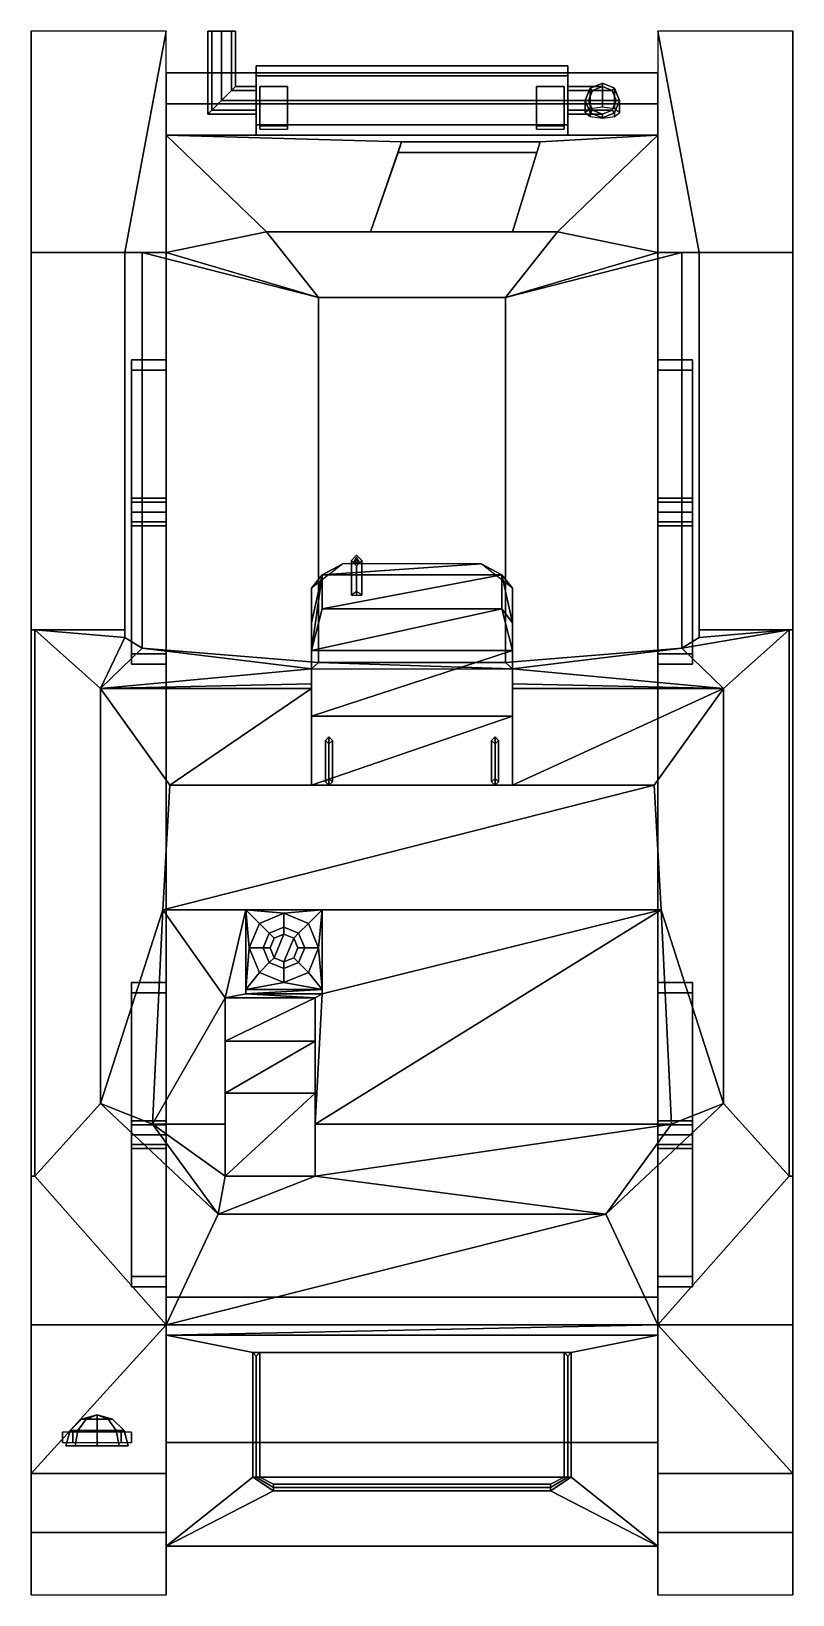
# Model space of a CAD drawing. Extents: x -1.1 to 1.1, y -2.21 to 2.31.
import ezdxf

# ---------------------------------------------------------------- set-up
doc = ezdxf.new("R2010")
doc.units = 0
doc.layers.get('0').update_dxf_attribs({"linetype": 'CONTINUOUS'})
doc.layers.add('FENDERS', color=6, linetype='CONTINUOUS')
doc.layers.add('SUSPENSION', color=5, linetype='CONTINUOUS')

msp = doc.modelspace()

# ---------------------------------------------------------------- linework, layer by layer
for points in [[(-0.59, 2.31, 1.09), (-0.5217, 2.31, 1.1183), (-0.51, 2.31, 1.09), (-0.5783, 2.31, 1.0617)], [(-0.5783, 2.31, 1.1183), (-0.55, 2.31, 1.13), (-0.5217, 2.31, 1.1183), (-0.59, 2.31, 1.09)], [(-0.59, 2.07, 1.09), (-0.5783, 2.0817, 1.1183), (-0.5783, 2.31, 1.1183), (-0.59, 2.31, 1.09)], [(-0.5783, 2.0817, 1.0617), (-0.59, 2.07, 1.09), (-0.59, 2.31, 1.09), (-0.5783, 2.31, 1.0617)], [(-0.5783, 2.31, 1.0617), (-0.51, 2.31, 1.09), (-0.5217, 2.31, 1.0617), (-0.55, 2.31, 1.05)], [(-0.5783, 2.0817, 1.1183), (-0.55, 2.11, 1.13), (-0.55, 2.31, 1.13), (-0.5783, 2.31, 1.1183)], [(-0.55, 2.11, 1.05), (-0.5783, 2.0817, 1.0617), (-0.5783, 2.31, 1.0617), (-0.55, 2.31, 1.05)], [(-0.5217, 2.1383, 1.0617), (-0.55, 2.11, 1.05), (-0.55, 2.31, 1.05), (-0.5217, 2.31, 1.0617)], [(-0.55, 2.11, 1.13), (-0.5217, 2.1383, 1.1183), (-0.5217, 2.31, 1.1183), (-0.55, 2.31, 1.13)], [(-0.51, 2.15, 1.09), (-0.5217, 2.1383, 1.0617), (-0.5217, 2.31, 1.0617), (-0.51, 2.31, 1.09)], [(-0.5217, 2.1383, 1.1183), (-0.51, 2.15, 1.09), (-0.51, 2.31, 1.09), (-0.5217, 2.31, 1.1183)], [(-0.71, 2.01, 1.05), (-0.71, 2.19, 0.42), (-0.71, -1.46, 1), (-0.71, 0.5689, 1.0497)], [(-0.71, 2.19, 0.42), (-0.71, 2.1, 0.33), (-0.71, -1.35, 0.33), (-0.71, -1.46, 1)], [(0.71, 2.01, 1.05), (0.71, 2.19, 0.42), (-0.71, 2.19, 0.42), (-0.71, 2.01, 1.05)], [(0.71, 2.19, 0.42), (0.71, 2.1, 0.33), (-0.71, 2.1, 0.33), (-0.71, 2.19, 0.42)], [(0.45, 2.21, 1.09), (0.45, 2.1807, 1.0193), (-0.45, 2.1807, 1.0193), (-0.45, 2.21, 1.09)], [(0.45, 2.1807, 1.1607), (0.45, 2.21, 1.09), (-0.45, 2.21, 1.09), (-0.45, 2.1807, 1.1607)], [(-0.45, 2.21, 1.09), (-0.45, 2.1807, 1.0193), (-0.45, 2.1383, 1.0617), (-0.45, 2.15, 1.09)], [(-0.45, 2.1807, 1.1607), (-0.45, 2.21, 1.09), (-0.45, 2.15, 1.09), (-0.45, 2.1383, 1.1183)], [(-0.45, 2.1807, 1.0193), (-0.45, 2.11, 0.99), (-0.45, 2.11, 1.05), (-0.45, 2.1383, 1.0617)], [(0.45, 2.1807, 1.0193), (0.45, 2.11, 0.99), (-0.45, 2.11, 0.99), (-0.45, 2.1807, 1.0193)], [(0.45, 2.11, 1.19), (0.45, 2.1807, 1.1607), (-0.45, 2.1807, 1.1607), (-0.45, 2.11, 1.19)], [(-0.45, 2.11, 1.19), (-0.45, 2.1807, 1.1607), (-0.45, 2.1383, 1.1183), (-0.45, 2.11, 1.13)], [(0.45, 2.1807, 1.0193), (0.45, 2.21, 1.09), (0.45, 2.15, 1.09), (0.45, 2.1383, 1.0617)], [(0.45, 2.21, 1.09), (0.45, 2.1807, 1.1607), (0.45, 2.1383, 1.1183), (0.45, 2.15, 1.09)], [(0.45, 2.11, 0.99), (0.45, 2.1807, 1.0193), (0.45, 2.1383, 1.0617), (0.45, 2.11, 1.05)], [(0.45, 2.1807, 1.1607), (0.45, 2.11, 1.19), (0.45, 2.11, 1.13), (0.45, 2.1383, 1.1183)], [(0.71, -1.46, 1), (0.71, 2.19, 0.42), (0.71, 2.01, 1.05), (0.71, 0.5689, 1.0497)], [(0.71, -1.35, 0.33), (0.71, 2.1, 0.33), (0.71, 2.19, 0.42), (0.71, -1.46, 1)], [(-0.5217, 2.1383, 1.1183), (-0.55, 2.11, 1.13), (-0.45, 2.11, 1.13), (-0.45, 2.1383, 1.1183)], [(-0.55, 2.11, 1.05), (-0.5217, 2.1383, 1.0617), (-0.45, 2.1383, 1.0617), (-0.45, 2.11, 1.05)], [(-0.51, 2.15, 1.09), (-0.5217, 2.1383, 1.1183), (-0.45, 2.1383, 1.1183), (-0.45, 2.15, 1.09)], [(-0.5217, 2.1383, 1.0617), (-0.51, 2.15, 1.09), (-0.45, 2.15, 1.09), (-0.45, 2.1383, 1.0617)], [(-0.44, 2.15, 0.99), (-0.44, 2.0271, 0.99), (-0.36, 2.0271, 0.99), (-0.36, 2.15, 0.99)], [(-0.36, 2.15, 0.96), (-0.36, 2.0357, 0.96), (-0.44, 2.0357, 0.96), (-0.44, 2.15, 0.96)], [(-0.44, 2.15, 0.96), (-0.44, 2.0357, 0.96), (-0.44, 2.0271, 0.99), (-0.44, 2.15, 0.99)], [(-0.36, 2.15, 0.99), (-0.36, 2.15, 0.96), (-0.44, 2.15, 0.96), (-0.44, 2.15, 0.99)], [(-0.36, 2.0271, 0.99), (-0.36, 2.0357, 0.96), (-0.36, 2.15, 0.96), (-0.36, 2.15, 0.99)], [(0.36, 2.15, 0.99), (0.36, 2.0271, 0.99), (0.44, 2.0271, 0.99), (0.44, 2.15, 0.99)], [(0.44, 2.15, 0.96), (0.44, 2.0357, 0.96), (0.36, 2.0357, 0.96), (0.36, 2.15, 0.96)], [(0.44, 2.15, 0.99), (0.44, 2.15, 0.96), (0.36, 2.15, 0.96), (0.36, 2.15, 0.99)], [(0.36, 2.15, 0.96), (0.36, 2.0357, 0.96), (0.36, 2.0271, 0.99), (0.36, 2.15, 0.99)], [(0.44, 2.0271, 0.99), (0.44, 2.0357, 0.96), (0.44, 2.15, 0.96), (0.44, 2.15, 0.99)], [(0.55, 2.15, 1.09), (0.5217, 2.1383, 1.0617), (0.45, 2.1383, 1.0617), (0.45, 2.15, 1.09)], [(0.5783, 2.1383, 1.1183), (0.55, 2.15, 1.09), (0.45, 2.15, 1.09), (0.45, 2.1383, 1.1183)], [(0.5217, 2.1383, 1.0617), (0.51, 2.11, 1.05), (0.45, 2.11, 1.05), (0.45, 2.1383, 1.0617)], [(0.59, 2.11, 1.13), (0.5783, 2.1383, 1.1183), (0.45, 2.1383, 1.1183), (0.45, 2.11, 1.13)], [(0.515, 2.1454, 0.8454), (0.5, 2.11, 0.86), (0.5, 2.11, 0.96), (0.515, 2.1454, 0.96)], [(0.515, 2.0856, 0.7856), (0.5, 2.0744, 0.8244), (0.5, 2.11, 0.86), (0.515, 2.1454, 0.8454)], [(0.5146, 2.1454, 0.96), (0.5003, 2.1103, 0.96), (0.51, 2.11, 0.96), (0.5217, 2.1383, 0.96)], [(0.51, 2.11, 1.05), (0.5217, 2.1383, 1.0617), (0.5217, 2.1383, 0.96), (0.51, 2.11, 0.96)], [(0.55, 2.0902, 0.7694), (0.515, 2.0856, 0.7856), (0.515, 2.1454, 0.8454), (0.55, 2.16, 0.8393)], [(0.55, 2.16, 0.96), (0.515, 2.1454, 0.96), (0.5217, 2.1383, 0.96), (0.55, 2.15, 0.96)], [(0.55, 2.16, 0.8393), (0.515, 2.1454, 0.8454), (0.515, 2.1454, 0.96), (0.55, 2.16, 0.96)], [(0.5217, 2.1383, 1.0617), (0.55, 2.15, 1.09), (0.55, 2.15, 0.96), (0.5217, 2.1383, 0.96)], [(0.585, 2.0856, 0.7856), (0.55, 2.0902, 0.7694), (0.55, 2.16, 0.8393), (0.585, 2.1454, 0.8454)], [(0.585, 2.1454, 0.8454), (0.55, 2.16, 0.8393), (0.55, 2.16, 0.96), (0.585, 2.1454, 0.96)], [(0.5854, 2.1454, 0.96), (0.5503, 2.1597, 0.96), (0.55, 2.15, 0.96), (0.5783, 2.1383, 0.96)], [(0.55, 2.15, 1.09), (0.5783, 2.1383, 1.1183), (0.5783, 2.1383, 0.96), (0.55, 2.15, 0.96)], [(0.6, 2.11, 0.96), (0.5854, 2.145, 0.96), (0.5783, 2.1383, 0.96), (0.59, 2.11, 0.96)], [(0.5783, 2.1383, 1.1183), (0.59, 2.11, 1.13), (0.59, 2.11, 0.96), (0.5783, 2.1383, 0.96)], [(0.6, 2.11, 0.86), (0.585, 2.1454, 0.8454), (0.585, 2.1454, 0.96), (0.6, 2.11, 0.96)], [(0.6, 2.0744, 0.8244), (0.585, 2.0856, 0.7856), (0.585, 2.1454, 0.8454), (0.6, 2.11, 0.86)], [(-0.71, -1.35, 0.33), (-0.71, 2.1, 0.33), (0.71, 2.1, 0.33), (0.71, -1.35, 0.33)], [(-0.59, 2.07, 1.09), (-0.5783, 2.0817, 1.0617), (-0.45, 2.0817, 1.0617), (-0.45, 2.07, 1.09)], [(-0.5783, 2.0817, 1.1183), (-0.59, 2.07, 1.09), (-0.45, 2.07, 1.09), (-0.45, 2.0817, 1.1183)], [(-0.5783, 2.0817, 1.0617), (-0.55, 2.11, 1.05), (-0.45, 2.11, 1.05), (-0.45, 2.0817, 1.0617)], [(-0.55, 2.11, 1.13), (-0.5783, 2.0817, 1.1183), (-0.45, 2.0817, 1.1183), (-0.45, 2.11, 1.13)], [(-0.45, 2.11, 0.99), (-0.45, 2.0393, 1.0193), (-0.45, 2.0817, 1.0617), (-0.45, 2.11, 1.05)], [(0.45, 2.11, 0.99), (0.45, 2.0393, 1.0193), (-0.45, 2.0393, 1.0193), (-0.45, 2.11, 0.99)], [(0.45, 2.0393, 1.1607), (0.45, 2.11, 1.19), (-0.45, 2.11, 1.19), (-0.45, 2.0393, 1.1607)], [(-0.45, 2.0393, 1.1607), (-0.45, 2.11, 1.19), (-0.45, 2.11, 1.13), (-0.45, 2.0817, 1.1183)], [(-0.45, 2.01, 1.09), (-0.45, 2.0393, 1.1607), (-0.45, 2.0817, 1.1183), (-0.45, 2.07, 1.09)], [(-0.45, 2.0393, 1.0193), (-0.45, 2.01, 1.09), (-0.45, 2.07, 1.09), (-0.45, 2.0817, 1.0617)], [(0.45, 2.0393, 1.0193), (0.45, 2.11, 0.99), (0.45, 2.11, 1.05), (0.45, 2.0817, 1.0617)], [(0.45, 2.11, 1.19), (0.45, 2.0393, 1.1607), (0.45, 2.0817, 1.1183), (0.45, 2.11, 1.13)], [(0.51, 2.11, 1.05), (0.5217, 2.0817, 1.0617), (0.45, 2.0817, 1.0617), (0.45, 2.11, 1.05)], [(0.5783, 2.0817, 1.1183), (0.59, 2.11, 1.13), (0.45, 2.11, 1.13), (0.45, 2.0817, 1.1183)], [(0.45, 2.0393, 1.1607), (0.45, 2.01, 1.09), (0.45, 2.07, 1.09), (0.45, 2.0817, 1.1183)], [(0.45, 2.01, 1.09), (0.45, 2.0393, 1.0193), (0.45, 2.0817, 1.0617), (0.45, 2.07, 1.09)], [(0.5217, 2.0817, 1.0617), (0.55, 2.07, 1.09), (0.45, 2.07, 1.09), (0.45, 2.0817, 1.0617)], [(0.55, 2.07, 1.09), (0.5783, 2.0817, 1.1183), (0.45, 2.0817, 1.1183), (0.45, 2.07, 1.09)], [(0.5, 2.11, 0.96), (0.5146, 2.075, 0.96), (0.5217, 2.0817, 0.96), (0.51, 2.11, 0.96)], [(0.5, 2.11, 0.86), (0.515, 2.0746, 0.8746), (0.515, 2.0746, 0.96), (0.5, 2.11, 0.96)], [(0.5, 2.0744, 0.8244), (0.515, 2.0633, 0.8633), (0.515, 2.0746, 0.8746), (0.5, 2.11, 0.86)], [(0.5217, 2.0817, 1.0617), (0.51, 2.11, 1.05), (0.51, 2.11, 0.96), (0.5217, 2.0817, 0.96)], [(0.5146, 2.0746, 0.96), (0.5497, 2.0603, 0.96), (0.55, 2.07, 0.96), (0.5217, 2.0817, 0.96)], [(0.55, 2.07, 1.09), (0.5217, 2.0817, 1.0617), (0.5217, 2.0817, 0.96), (0.55, 2.07, 0.96)], [(0.5783, 2.0817, 1.1183), (0.55, 2.07, 1.09), (0.55, 2.07, 0.96), (0.5783, 2.0817, 0.96)], [(0.55, 2.06, 0.96), (0.585, 2.0746, 0.96), (0.5783, 2.0817, 0.96), (0.55, 2.07, 0.96)], [(0.59, 2.11, 1.13), (0.5783, 2.0817, 1.1183), (0.5783, 2.0817, 0.96), (0.59, 2.11, 0.96)], [(0.5854, 2.0746, 0.96), (0.5997, 2.1097, 0.96), (0.59, 2.11, 0.96), (0.5783, 2.0817, 0.96)], [(0.585, 2.0746, 0.8746), (0.6, 2.11, 0.86), (0.6, 2.11, 0.96), (0.585, 2.0746, 0.96)], [(0.585, 2.0633, 0.8633), (0.6, 2.0744, 0.8244), (0.6, 2.11, 0.86), (0.585, 2.0746, 0.8746)], [(0.45, 2.0393, 1.0193), (0.45, 2.01, 1.09), (-0.45, 2.01, 1.09), (-0.45, 2.0393, 1.0193)], [(0.45, 2.01, 1.09), (0.45, 2.0393, 1.1607), (-0.45, 2.0393, 1.1607), (-0.45, 2.01, 1.09)], [(0.515, 2.0746, 0.8746), (0.55, 2.06, 0.8807), (0.55, 2.06, 0.96), (0.515, 2.0746, 0.96)], [(0.515, 2.0633, 0.8633), (0.55, 2.0587, 0.8794), (0.55, 2.06, 0.8807), (0.515, 2.0746, 0.8746)], [(0.55, 2.06, 0.8807), (0.585, 2.0746, 0.8746), (0.585, 2.0746, 0.96), (0.55, 2.06, 0.96)], [(0.55, 2.0587, 0.8794), (0.585, 2.0633, 0.8633), (0.585, 2.0746, 0.8746), (0.55, 2.06, 0.8807)], [(-0.12, 1.73, 1.24), (-0.03, 1.99, 1.0636), (-0.71, 2.01, 1.05), (-0.42, 1.73, 1.24)], [(0.37, 1.99, 1.0636), (0.71, 2.01, 1.05), (-0.71, 2.01, 1.05), (-0.03, 1.99, 1.0636)], [(-0.71, 2.01, 1.05), (-0.71, 2.01, 1.05), (-0.71, 1.67, 1.2), (-0.42, 1.73, 1.24)], [(-0.71, 2.01, 1.05), (-0.71, 2.01, 1.05), (-0.71, 1.67, 1.05), (-0.71, 1.67, 1.2)], [(-0.12, 1.73, 1.24), (-0.0404, 1.96, 1.22), (-0.03, 1.99, 1.1), (-0.03, 1.99, 1.0636)], [(0.3608, 1.96, 1.22), (0.37, 1.99, 1.1), (-0.03, 1.99, 1.1), (-0.0404, 1.96, 1.22)], [(0.37, 1.99, 1.1), (0.37, 1.99, 1.0636), (-0.03, 1.99, 1.0636), (-0.03, 1.99, 1.1)], [(0.42, 1.73, 1.24), (0.71, 2.01, 1.05), (0.37, 1.99, 1.0636), (0.29, 1.73, 1.24)], [(0.37, 1.99, 1.0636), (0.37, 1.99, 1.1), (0.3608, 1.96, 1.22), (0.29, 1.73, 1.24)], [(0.71, 1.67, 1.2), (0.71, 2.01, 1.05), (0.71, 2.01, 1.05), (0.42, 1.73, 1.24)], [(0.71, 1.67, 1.05), (0.71, 2.01, 1.05), (0.71, 2.01, 1.05), (0.71, 1.67, 1.2)], [(0.29, 1.73, 1.24), (0.3608, 1.96, 1.22), (-0.0404, 1.96, 1.22), (-0.12, 1.73, 1.24)], [(-0.71, 1.67, 1.2), (-0.71, 1.67, 1.2), (-0.27, 1.54, 1.35), (-0.42, 1.73, 1.24)], [(0.27, 1.54, 1.35), (0.42, 1.73, 1.24), (-0.42, 1.73, 1.24), (-0.27, 1.54, 1.35)], [(0.71, 1.67, 1.2), (0.42, 1.73, 1.24), (0.42, 1.73, 1.24), (0.27, 1.54, 1.35)], [(-0.83, 1.67, 1.09), (-0.71, 1.67, 1.09), (-0.71, 1.67, 0.97), (-0.83, 1.67, 0.97)], [(-0.83, 0.5577, 1.09), (-0.83, 1.67, 1.09), (-0.83, 1.67, 0.97), (-0.83, 0.58, 1.01)], [(-0.78, 1.67, 1.2), (-0.71, 1.67, 1.2), (-0.71, 1.67, 1.05), (-0.83, 1.67, 1.09)], [(-0.78, 0.527, 1.2), (-0.78, 1.67, 1.2), (-0.83, 1.67, 1.09), (-0.83, 0.5577, 1.09)], [(-0.27, 1.54, 1.35), (-0.71, 1.67, 1.2), (-0.71, 1.67, 1.2), (-0.78, 1.67, 1.2)], [(-0.27, 0.4852, 1.35), (-0.27, 1.54, 1.35), (-0.78, 1.67, 1.2), (-0.78, 0.527, 1.2)], [(0.78, 1.67, 1.2), (0.71, 1.67, 1.2), (0.71, 1.67, 1.2), (0.27, 1.54, 1.35)], [(0.78, 0.527, 1.2), (0.78, 1.67, 1.2), (0.27, 1.54, 1.35), (0.27, 0.4852, 1.35)], [(0.83, 1.67, 0.97), (0.71, 1.67, 0.97), (0.71, 1.67, 1.09), (0.83, 1.67, 1.09)], [(0.83, 1.67, 1.09), (0.71, 1.67, 1.05), (0.71, 1.67, 1.2), (0.78, 1.67, 1.2)], [(0.83, 0.5577, 1.09), (0.83, 1.67, 1.09), (0.78, 1.67, 1.2), (0.78, 0.527, 1.2)], [(0.83, 0.58, 1.01), (0.83, 1.67, 0.97), (0.83, 1.67, 1.09), (0.83, 0.5577, 1.09)], [(0.27, 0.4852, 1.35), (0.27, 1.54, 1.35), (-0.27, 1.54, 1.35), (-0.27, 0.4852, 1.35)], [(-0.26, 0.739, 1.57), (-0.2, 0.77, 1.47), (-0.29, 0.7, 1.45), (-0.26, 0.739, 1.57)], [(0.2, 0.77, 1.47), (-0.2, 0.77, 1.47), (-0.26, 0.739, 1.57), (0.2, 0.77, 1.47)], [(0.2, 0.77, 1.47), (-0.26, 0.739, 1.57), (0.26, 0.739, 1.57), (0.2, 0.77, 1.47)], [(-0.175, 0.78, 1.9), (-0.16, 0.765, 1.9), (-0.145, 0.78, 1.9), (-0.16, 0.795, 1.9)], [(-0.16, 0.795, 1.69), (-0.175, 0.78, 1.69), (-0.175, 0.78, 1.9), (-0.16, 0.795, 1.9)], [(-0.175, 0.78, 1.73), (-0.16, 0.765, 1.715), (-0.16, 0.69, 1.715), (-0.175, 0.68, 1.73)], [(-0.16, 0.765, 1.745), (-0.175, 0.78, 1.73), (-0.175, 0.68, 1.73), (-0.16, 0.68, 1.745)], [(-0.175, 0.78, 1.69), (-0.16, 0.765, 1.69), (-0.16, 0.765, 1.9), (-0.175, 0.78, 1.9)], [(-0.16, 0.79, 1.9), (-0.1687, 0.775, 1.9), (-0.16, 0.78, 2.9)], [(-0.1687, 0.775, 1.9), (-0.1513, 0.775, 1.9), (-0.16, 0.78, 2.9)], [(-0.145, 0.78, 1.69), (-0.16, 0.795, 1.69), (-0.16, 0.795, 1.9), (-0.145, 0.78, 1.9)], [(-0.1513, 0.775, 1.9), (-0.16, 0.79, 1.9), (-0.16, 0.78, 2.9)], [(-0.145, 0.78, 1.73), (-0.16, 0.765, 1.745), (-0.16, 0.68, 1.745), (-0.145, 0.68, 1.73)], [(-0.16, 0.765, 1.715), (-0.145, 0.78, 1.73), (-0.145, 0.68, 1.73), (-0.16, 0.69, 1.715)], [(-0.16, 0.765, 1.69), (-0.145, 0.78, 1.69), (-0.145, 0.78, 1.9), (-0.16, 0.765, 1.9)], [(0.26, 0.739, 1.57), (0.29, 0.7, 1.45), (0.2, 0.77, 1.47), (0.26, 0.739, 1.57)], [(-0.26, 0.739, 1.57), (-0.29, 0.6, 1.6), (-0.29, 0.52, 1.89), (-0.26, 0.739, 1.57)], [(-0.29, 0.52, 1.89), (-0.26, 0.64, 1.89), (-0.26, 0.739, 1.57), (-0.29, 0.52, 1.89)], [(-0.26, 0.739, 1.57), (-0.29, 0.7, 1.45), (-0.29, 0.6, 1.6), (-0.26, 0.739, 1.57)], [(0.26, 0.739, 1.57), (-0.26, 0.64, 1.89), (0.26, 0.64, 1.89), (0.26, 0.739, 1.57)], [(0.26, 0.739, 1.57), (-0.26, 0.739, 1.57), (-0.26, 0.64, 1.89), (0.26, 0.739, 1.57)], [(0.26, 0.64, 1.89), (0.29, 0.6, 1.6), (0.26, 0.739, 1.57), (0.26, 0.64, 1.89)], [(0.29, 0.6, 1.6), (0.29, 0.7, 1.45), (0.26, 0.739, 1.57), (0.29, 0.6, 1.6)], [(-0.29, 0.4668, 1.4163), (-0.29, 0.4233, 1.5721), (-0.29, 0.7, 1.45), (-0.29, 0.4668, 1.4163)], [(-0.29, 0.7, 1.45), (-0.29, 0.4233, 1.5721), (-0.29, 0.6, 1.6), (-0.29, 0.7, 1.45)], [(0.29, 0.4233, 1.5721), (0.29, 0.4668, 1.4163), (0.29, 0.7, 1.45), (0.29, 0.4233, 1.5721)], [(0.29, 0.4233, 1.5721), (0.29, 0.7, 1.45), (0.29, 0.6, 1.6), (0.29, 0.4233, 1.5721)], [(-0.29, 0.52, 1.89), (0.26, 0.64, 1.89), (-0.26, 0.64, 1.89), (-0.29, 0.52, 1.89)], [(-0.29, 0.52, 1.89), (0.29, 0.52, 1.89), (0.26, 0.64, 1.89), (-0.29, 0.52, 1.89)], [(0.26, 0.64, 1.89), (0.29, 0.52, 1.89), (0.29, 0.6, 1.6), (0.26, 0.64, 1.89)], [(-0.29, 0.41, 1.62), (-0.29, 0.52, 1.89), (-0.29, 0.6, 1.6), (-0.29, 0.41, 1.62)], [(-0.29, 0.4233, 1.5721), (-0.29, 0.41, 1.62), (-0.29, 0.6, 1.6), (-0.29, 0.4233, 1.5721)], [(0.29, 0.52, 1.89), (0.29, 0.41, 1.62), (0.29, 0.6, 1.6), (0.29, 0.52, 1.89)], [(0.29, 0.41, 1.62), (0.29, 0.4233, 1.5721), (0.29, 0.6, 1.6), (0.29, 0.41, 1.62)], [(-0.9, -0.79, 1.65), (-0.9, 0.41, 1.62), (-1.09, 0.58, 1.01), (-1.09, -1, 1.07)], [(-0.9, 0.41, 1.62), (-0.83, 0.5577, 1.09), (-1.09, 0.58, 1.01), (-0.9, 0.41, 1.62)], [(-0.83, 0.5577, 1.09), (-0.83, 0.58, 1.01), (-1.09, 0.58, 1.01), (-0.83, 0.5577, 1.09)], [(-0.9, 0.41, 1.62), (-0.78, 0.527, 1.2), (-0.83, 0.5577, 1.09), (-0.9, 0.41, 1.62)], [(-0.71, -1.46, 1), (-0.71, 0.5577, 1.0899), (-0.71, 0.5689, 1.0497)], [(-0.71, -1.46, 1), (-0.71, -1.4298, 1.09), (-0.71, 0.5577, 1.0899)], [(0.71, -1.46, 1), (0.71, 0.5689, 1.0497), (0.71, 0.5577, 1.0899), (0.71, -1.46, 1)], [(0.71, -1.46, 1), (0.71, 0.5577, 1.0899), (0.71, -1.4298, 1.09), (0.71, -1.46, 1)], [(0.9, 0.41, 1.62), (1.09, 0.58, 1.01), (0.78, 0.527, 1.2), (0.9, 0.41, 1.62)], [(1.09, 0.58, 1.01), (0.83, 0.5577, 1.09), (0.78, 0.527, 1.2), (1.09, 0.58, 1.01)], [(1.09, 0.58, 1.01), (0.83, 0.58, 1.01), (0.83, 0.5577, 1.09), (1.09, 0.58, 1.01)], [(1.09, -1, 1.07), (1.09, 0.58, 1.01), (0.9, 0.41, 1.62), (0.9, -0.79, 1.65)], [(-0.9, 0.41, 1.62), (-0.29, 0.4668, 1.4163), (-0.78, 0.527, 1.2), (-0.9, 0.41, 1.62)], [(-0.29, 0.4668, 1.4163), (-0.27, 0.4852, 1.35), (-0.78, 0.527, 1.2), (-0.29, 0.4668, 1.4163)], [(-0.29, 0.33, 1.89), (0.29, 0.52, 1.89), (-0.29, 0.52, 1.89), (-0.29, 0.33, 1.89)], [(-0.29, 0.33, 1.89), (0.29, 0.33, 1.89), (0.29, 0.52, 1.89), (-0.29, 0.33, 1.89)], [(-0.29, 0.13, 1.89), (-0.29, 0.52, 1.89), (-0.29, 0.41, 1.62), (-0.29, 0.13, 1.89)], [(0.29, 0.4668, 1.4163), (0.78, 0.527, 1.2), (0.27, 0.4852, 1.35), (0.29, 0.4668, 1.4163)], [(0.9, 0.41, 1.62), (0.78, 0.527, 1.2), (0.29, 0.4668, 1.4163), (0.9, 0.41, 1.62)], [(0.29, 0.52, 1.89), (0.29, 0.13, 1.89), (0.29, 0.41, 1.62), (0.29, 0.52, 1.89)], [(-0.9, 0.41, 1.62), (-0.29, 0.4233, 1.5721), (-0.29, 0.4668, 1.4163), (-0.9, 0.41, 1.62)], [(-0.29, 0.4668, 1.4163), (0.29, 0.4668, 1.4163), (-0.27, 0.4852, 1.35), (-0.29, 0.4668, 1.4163)], [(-0.27, 0.4852, 1.35), (0.29, 0.4668, 1.4163), (0.27, 0.4852, 1.35), (-0.27, 0.4852, 1.35)], [(0.9, 0.41, 1.62), (0.29, 0.4668, 1.4163), (0.29, 0.4233, 1.5721), (0.9, 0.41, 1.62)], [(-0.9, 0.41, 1.62), (-0.29, 0.41, 1.62), (-0.29, 0.4233, 1.5721), (-0.9, 0.41, 1.62)], [(-0.29, 0.41, 1.62), (-0.9, 0.41, 1.62), (-0.7, 0.13, 1.89), (-0.29, 0.41, 1.62)], [(-0.72, -0.23, 1.89), (-0.7, 0.13, 1.89), (-0.9, 0.41, 1.62), (-0.9, -0.79, 1.65)], [(-0.29, 0.41, 1.62), (-0.7, 0.13, 1.89), (-0.29, 0.13, 1.89), (-0.29, 0.41, 1.62)], [(0.9, 0.41, 1.62), (0.29, 0.4233, 1.5721), (0.29, 0.41, 1.62), (0.9, 0.41, 1.62)], [(0.9, 0.41, 1.62), (0.29, 0.41, 1.62), (0.29, 0.13, 1.89), (0.9, 0.41, 1.62)], [(0.9, 0.41, 1.62), (0.29, 0.13, 1.89), (0.7, 0.13, 1.89), (0.9, 0.41, 1.62)], [(0.9, -0.79, 1.65), (0.9, 0.41, 1.62), (0.7, 0.13, 1.89), (0.72, -0.23, 1.89)], [(-0.29, 0.13, 1.91), (0.29, 0.13, 1.91), (0.29, 0.33, 1.91), (-0.29, 0.13, 1.91)], [(-0.29, 0.13, 1.91), (0.29, 0.33, 1.91), (-0.29, 0.33, 1.91), (-0.29, 0.13, 1.91)], [(-0.29, 0.33, 1.89), (0.29, 0.33, 1.91), (0.29, 0.33, 1.89), (-0.29, 0.33, 1.89)], [(-0.29, 0.33, 1.89), (-0.29, 0.33, 1.91), (0.29, 0.33, 1.91), (-0.29, 0.33, 1.89)], [(-0.29, 0.13, 1.89), (-0.29, 0.33, 1.91), (-0.29, 0.33, 1.89), (-0.29, 0.13, 1.89)], [(-0.29, 0.13, 1.89), (-0.29, 0.13, 1.91), (-0.29, 0.33, 1.91), (-0.29, 0.13, 1.89)], [(0.29, 0.33, 1.91), (0.29, 0.13, 1.91), (0.29, 0.13, 1.89), (0.29, 0.33, 1.89)], [(-0.24, 0.27, 1.91), (-0.25, 0.26, 1.91), (-0.25, 0.26, 1.96), (-0.24, 0.27, 1.97)], [(-0.24, 0.27, 1.97), (-0.25, 0.26, 1.96), (-0.25, 0.14, 1.96), (-0.24, 0.13, 1.97)], [(-0.25, 0.26, 1.91), (-0.24, 0.25, 1.91), (-0.24, 0.25, 1.95), (-0.25, 0.26, 1.96)], [(-0.25, 0.26, 1.96), (-0.24, 0.25, 1.95), (-0.24, 0.15, 1.95), (-0.25, 0.14, 1.96)], [(-0.23, 0.26, 1.91), (-0.24, 0.27, 1.91), (-0.24, 0.27, 1.97), (-0.23, 0.26, 1.96)], [(-0.23, 0.26, 1.96), (-0.24, 0.27, 1.97), (-0.24, 0.13, 1.97), (-0.23, 0.14, 1.96)], [(-0.24, 0.25, 1.91), (-0.23, 0.26, 1.91), (-0.23, 0.26, 1.96), (-0.24, 0.25, 1.95)], [(-0.24, 0.25, 1.95), (-0.23, 0.26, 1.96), (-0.23, 0.14, 1.96), (-0.24, 0.15, 1.95)], [(0.24, 0.27, 1.91), (0.23, 0.26, 1.91), (0.23, 0.26, 1.96), (0.24, 0.27, 1.97)], [(0.24, 0.27, 1.97), (0.23, 0.26, 1.96), (0.23, 0.14, 1.96), (0.24, 0.13, 1.97)], [(0.23, 0.26, 1.91), (0.24, 0.25, 1.91), (0.24, 0.25, 1.95), (0.23, 0.26, 1.96)], [(0.23, 0.26, 1.96), (0.24, 0.25, 1.95), (0.24, 0.15, 1.95), (0.23, 0.14, 1.96)], [(0.25, 0.26, 1.91), (0.24, 0.27, 1.91), (0.24, 0.27, 1.97), (0.25, 0.26, 1.96)], [(0.25, 0.26, 1.96), (0.24, 0.27, 1.97), (0.24, 0.13, 1.97), (0.25, 0.14, 1.96)], [(0.24, 0.25, 1.91), (0.25, 0.26, 1.91), (0.25, 0.26, 1.96), (0.24, 0.25, 1.95)], [(0.24, 0.25, 1.95), (0.25, 0.26, 1.96), (0.25, 0.14, 1.96), (0.24, 0.15, 1.95)], [(-0.24, 0.15, 1.91), (-0.25, 0.14, 1.91), (-0.25, 0.14, 1.96), (-0.24, 0.15, 1.95)], [(-0.25, 0.14, 1.91), (-0.24, 0.13, 1.91), (-0.24, 0.13, 1.97), (-0.25, 0.14, 1.96)], [(-0.23, 0.14, 1.91), (-0.24, 0.15, 1.91), (-0.24, 0.15, 1.95), (-0.23, 0.14, 1.96)], [(-0.24, 0.13, 1.91), (-0.23, 0.14, 1.91), (-0.23, 0.14, 1.96), (-0.24, 0.13, 1.97)], [(0.24, 0.15, 1.91), (0.23, 0.14, 1.91), (0.23, 0.14, 1.96), (0.24, 0.15, 1.95)], [(0.23, 0.14, 1.91), (0.24, 0.13, 1.91), (0.24, 0.13, 1.97), (0.23, 0.14, 1.96)], [(0.25, 0.14, 1.91), (0.24, 0.15, 1.91), (0.24, 0.15, 1.95), (0.25, 0.14, 1.96)], [(0.24, 0.13, 1.91), (0.25, 0.14, 1.91), (0.25, 0.14, 1.96), (0.24, 0.13, 1.97)], [(-0.72, -0.23, 1.91), (0.72, -0.23, 1.91), (0.7, 0.13, 1.91), (-0.72, -0.23, 1.91)], [(-0.72, -0.23, 1.91), (0.7, 0.13, 1.91), (-0.7, 0.13, 1.91), (-0.72, -0.23, 1.91)], [(-0.72, -0.23, 1.91), (-0.7, 0.13, 1.91), (-0.7, 0.13, 1.89), (-0.72, -0.23, 1.89)], [(-0.29, 0.13, 1.89), (-0.7, 0.13, 1.91), (-0.29, 0.13, 1.91), (-0.29, 0.13, 1.89)], [(-0.29, 0.13, 1.89), (-0.7, 0.13, 1.89), (-0.7, 0.13, 1.91), (-0.29, 0.13, 1.89)], [(0.7, 0.13, 1.89), (0.29, 0.13, 1.89), (0.29, 0.13, 1.91), (0.7, 0.13, 1.89)], [(0.7, 0.13, 1.89), (0.29, 0.13, 1.91), (0.7, 0.13, 1.91), (0.7, 0.13, 1.89)], [(0.7, 0.13, 1.91), (0.72, -0.23, 1.91), (0.72, -0.23, 1.89), (0.7, 0.13, 1.89)], [(-0.75, -0.85, 1.79), (-0.72, -0.23, 1.89), (-0.9, -0.79, 1.65), (-0.75, -0.85, 1.79)], [(-0.54, -0.484, 1.849), (-0.72, -0.23, 1.89), (-0.75, -0.85, 1.79), (-0.54, -0.484, 1.849)], [(-0.48, -0.23, 1.89), (-0.72, -0.23, 1.89), (-0.54, -0.484, 1.849), (-0.48, -0.23, 1.89)], [(0.72, -0.23, 1.91), (-0.72, -0.23, 1.91), (-0.72, -0.23, 1.89), (0.72, -0.23, 1.89)], [(-0.48, -0.4731, 1.8508), (-0.48, -0.23, 1.89), (-0.54, -0.484, 1.849), (-0.48, -0.4731, 1.8508)], [(-0.48, -0.4731, 1.8508), (-0.48, -0.46, 1.89), (-0.48, -0.23, 1.89), (-0.48, -0.4731, 1.8508)], [(-0.48, -0.46, 1.89), (-0.47, -0.34, 1.89), (-0.48, -0.23, 1.89), (-0.48, -0.46, 1.89)], [(-0.47, -0.34, 1.89), (-0.4407, -0.2693, 1.89), (-0.48, -0.23, 1.89), (-0.47, -0.34, 1.89)], [(-0.4407, -0.2693, 1.89), (-0.37, -0.24, 1.89), (-0.48, -0.23, 1.89), (-0.4407, -0.2693, 1.89)], [(-0.37, -0.24, 1.89), (-0.26, -0.23, 1.89), (-0.48, -0.23, 1.89), (-0.37, -0.24, 1.89)], [(-0.4407, -0.2693, 1.89), (-0.47, -0.34, 1.89), (-0.43, -0.34, 1.94), (-0.4124, -0.2976, 1.94)], [(-0.37, -0.24, 1.89), (-0.4407, -0.2693, 1.89), (-0.4124, -0.2976, 1.94), (-0.37, -0.28, 1.94)], [(-0.2993, -0.2693, 1.89), (-0.26, -0.23, 1.89), (-0.37, -0.24, 1.89), (-0.2993, -0.2693, 1.89)], [(-0.2993, -0.2693, 1.89), (-0.37, -0.24, 1.89), (-0.37, -0.28, 1.94), (-0.3276, -0.2976, 1.94)], [(-0.27, -0.34, 1.89), (-0.2993, -0.2693, 1.89), (-0.3276, -0.2976, 1.94), (-0.31, -0.34, 1.94)], [(-0.27, -0.34, 1.89), (-0.26, -0.23, 1.89), (-0.2993, -0.2693, 1.89), (-0.27, -0.34, 1.89)], [(0.72, -0.23, 1.89), (-0.28, -0.85, 1.79), (0.75, -0.85, 1.79), (0.72, -0.23, 1.89)], [(0.72, -0.23, 1.89), (-0.26, -0.4731, 1.8508), (-0.28, -0.85, 1.79), (0.72, -0.23, 1.89)], [(-0.26, -0.46, 1.89), (-0.26, -0.23, 1.89), (-0.27, -0.34, 1.89), (-0.26, -0.46, 1.89)], [(0.72, -0.23, 1.89), (-0.26, -0.23, 1.89), (-0.26, -0.4731, 1.8508), (0.72, -0.23, 1.89)], [(-0.26, -0.4731, 1.8508), (-0.26, -0.23, 1.89), (-0.26, -0.46, 1.89), (-0.26, -0.4731, 1.8508)], [(0.75, -0.85, 1.79), (0.9, -0.79, 1.65), (0.72, -0.23, 1.89)], [(-0.4124, -0.2976, 1.94), (-0.43, -0.34, 1.94), (-0.43, -0.34, 1.97), (-0.4124, -0.2976, 1.97)], [(-0.4124, -0.2976, 2.14), (-0.43, -0.34, 2.14), (-0.43, -0.34, 2.22), (-0.4124, -0.2976, 2.22)], [(-0.3983, -0.3117, 2.12), (-0.41, -0.34, 2.12), (-0.43, -0.34, 2.14), (-0.4124, -0.2976, 2.14)], [(-0.4124, -0.2976, 1.97), (-0.43, -0.34, 1.97), (-0.41, -0.34, 1.99), (-0.3983, -0.3117, 1.99)], [(-0.41, -0.34, 2.24), (-0.3983, -0.3117, 2.24), (-0.4124, -0.2976, 2.22), (-0.43, -0.34, 2.22)], [(-0.37, -0.28, 1.94), (-0.4124, -0.2976, 1.94), (-0.4124, -0.2976, 1.97), (-0.37, -0.28, 1.97)], [(-0.37, -0.28, 2.14), (-0.4124, -0.2976, 2.14), (-0.4124, -0.2976, 2.22), (-0.37, -0.28, 2.22)], [(-0.37, -0.3, 2.12), (-0.3983, -0.3117, 2.12), (-0.4124, -0.2976, 2.14), (-0.37, -0.28, 2.14)], [(-0.37, -0.28, 1.97), (-0.4124, -0.2976, 1.97), (-0.3983, -0.3117, 1.99), (-0.37, -0.3, 1.99)], [(-0.3983, -0.3117, 2.24), (-0.37, -0.3, 2.24), (-0.37, -0.28, 2.22), (-0.4124, -0.2976, 2.22)], [(-0.37, -0.3, 2.24), (-0.3983, -0.3117, 2.24), (-0.41, -0.34, 2.24), (-0.3983, -0.3683, 2.24)], [(-0.3983, -0.3117, 1.99), (-0.41, -0.34, 1.99), (-0.41, -0.34, 2.12), (-0.3983, -0.3117, 2.12)], [(-0.37, -0.3, 1.99), (-0.3983, -0.3117, 1.99), (-0.3983, -0.3117, 2.12), (-0.37, -0.3, 2.12)], [(-0.3417, -0.3117, 2.24), (-0.37, -0.3, 2.24), (-0.3983, -0.3683, 2.24), (-0.37, -0.38, 2.24)], [(-0.3276, -0.2976, 1.94), (-0.37, -0.28, 1.94), (-0.37, -0.28, 1.97), (-0.3276, -0.2976, 1.97)], [(-0.3276, -0.2976, 2.14), (-0.37, -0.28, 2.14), (-0.37, -0.28, 2.22), (-0.3276, -0.2976, 2.22)], [(-0.3417, -0.3117, 2.12), (-0.37, -0.3, 2.12), (-0.37, -0.28, 2.14), (-0.3276, -0.2976, 2.14)], [(-0.3276, -0.2976, 1.97), (-0.37, -0.28, 1.97), (-0.37, -0.3, 1.99), (-0.3417, -0.3117, 1.99)], [(-0.37, -0.3, 2.24), (-0.3417, -0.3117, 2.24), (-0.3276, -0.2976, 2.22), (-0.37, -0.28, 2.22)], [(-0.3417, -0.3117, 1.99), (-0.37, -0.3, 1.99), (-0.37, -0.3, 2.12), (-0.3417, -0.3117, 2.12)], [(-0.33, -0.34, 2.24), (-0.3417, -0.3117, 2.24), (-0.37, -0.38, 2.24), (-0.3417, -0.3683, 2.24)], [(-0.33, -0.34, 2.12), (-0.3417, -0.3117, 2.12), (-0.3276, -0.2976, 2.14), (-0.31, -0.34, 2.14)], [(-0.31, -0.34, 1.97), (-0.3276, -0.2976, 1.97), (-0.3417, -0.3117, 1.99), (-0.33, -0.34, 1.99)], [(-0.3417, -0.3117, 2.24), (-0.33, -0.34, 2.24), (-0.31, -0.34, 2.22), (-0.3276, -0.2976, 2.22)], [(-0.33, -0.34, 1.99), (-0.3417, -0.3117, 1.99), (-0.3417, -0.3117, 2.12), (-0.33, -0.34, 2.12)], [(-0.31, -0.34, 1.94), (-0.3276, -0.2976, 1.94), (-0.3276, -0.2976, 1.97), (-0.31, -0.34, 1.97)], [(-0.31, -0.34, 2.14), (-0.3276, -0.2976, 2.14), (-0.3276, -0.2976, 2.22), (-0.31, -0.34, 2.22)], [(-0.48, -0.46, 1.89), (-0.4407, -0.4107, 1.89), (-0.47, -0.34, 1.89), (-0.48, -0.46, 1.89)], [(-0.47, -0.34, 1.89), (-0.4407, -0.4107, 1.89), (-0.4124, -0.3824, 1.94), (-0.43, -0.34, 1.94)], [(-0.43, -0.34, 1.94), (-0.4124, -0.3824, 1.94), (-0.4124, -0.3824, 1.97), (-0.43, -0.34, 1.97)], [(-0.43, -0.34, 2.14), (-0.4124, -0.3824, 2.14), (-0.4124, -0.3824, 2.22), (-0.43, -0.34, 2.22)], [(-0.41, -0.34, 2.12), (-0.3983, -0.3683, 2.12), (-0.4124, -0.3824, 2.14), (-0.43, -0.34, 2.14)], [(-0.43, -0.34, 1.97), (-0.4124, -0.3824, 1.97), (-0.3983, -0.3683, 1.99), (-0.41, -0.34, 1.99)], [(-0.3983, -0.3683, 2.24), (-0.41, -0.34, 2.24), (-0.43, -0.34, 2.22), (-0.4124, -0.3824, 2.22)], [(-0.41, -0.34, 1.99), (-0.3983, -0.3683, 1.99), (-0.3983, -0.3683, 2.12), (-0.41, -0.34, 2.12)], [(-0.3417, -0.3683, 2.12), (-0.33, -0.34, 2.12), (-0.31, -0.34, 2.14), (-0.3276, -0.3824, 2.14)], [(-0.3417, -0.3683, 1.99), (-0.33, -0.34, 1.99), (-0.33, -0.34, 2.12), (-0.3417, -0.3683, 2.12)], [(-0.3276, -0.3824, 1.97), (-0.31, -0.34, 1.97), (-0.33, -0.34, 1.99), (-0.3417, -0.3683, 1.99)], [(-0.33, -0.34, 2.24), (-0.3417, -0.3683, 2.24), (-0.3276, -0.3824, 2.22), (-0.31, -0.34, 2.22)], [(-0.3276, -0.3824, 1.94), (-0.31, -0.34, 1.94), (-0.31, -0.34, 1.97), (-0.3276, -0.3824, 1.97)], [(-0.2993, -0.4107, 1.89), (-0.27, -0.34, 1.89), (-0.31, -0.34, 1.94), (-0.3276, -0.3824, 1.94)], [(-0.3276, -0.3824, 2.14), (-0.31, -0.34, 2.14), (-0.31, -0.34, 2.22), (-0.3276, -0.3824, 2.22)], [(-0.26, -0.46, 1.89), (-0.27, -0.34, 1.89), (-0.2993, -0.4107, 1.89), (-0.26, -0.46, 1.89)], [(-0.4407, -0.4107, 1.89), (-0.37, -0.44, 1.89), (-0.37, -0.4, 1.94), (-0.4124, -0.3824, 1.94)], [(-0.3983, -0.3683, 2.12), (-0.37, -0.38, 2.12), (-0.37, -0.4, 2.14), (-0.4124, -0.3824, 2.14)], [(-0.4124, -0.3824, 1.97), (-0.37, -0.4, 1.97), (-0.37, -0.38, 1.99), (-0.3983, -0.3683, 1.99)], [(-0.37, -0.38, 2.24), (-0.3983, -0.3683, 2.24), (-0.4124, -0.3824, 2.22), (-0.37, -0.4, 2.22)], [(-0.4124, -0.3824, 1.94), (-0.37, -0.4, 1.94), (-0.37, -0.4, 1.97), (-0.4124, -0.3824, 1.97)], [(-0.4124, -0.3824, 2.14), (-0.37, -0.4, 2.14), (-0.37, -0.4, 2.22), (-0.4124, -0.3824, 2.22)], [(-0.3983, -0.3683, 1.99), (-0.37, -0.38, 1.99), (-0.37, -0.38, 2.12), (-0.3983, -0.3683, 2.12)], [(-0.37, -0.38, 2.12), (-0.3417, -0.3683, 2.12), (-0.3276, -0.3824, 2.14), (-0.37, -0.4, 2.14)], [(-0.37, -0.38, 1.99), (-0.3417, -0.3683, 1.99), (-0.3417, -0.3683, 2.12), (-0.37, -0.38, 2.12)], [(-0.37, -0.4, 1.97), (-0.3276, -0.3824, 1.97), (-0.3417, -0.3683, 1.99), (-0.37, -0.38, 1.99)], [(-0.3417, -0.3683, 2.24), (-0.37, -0.38, 2.24), (-0.37, -0.4, 2.22), (-0.3276, -0.3824, 2.22)], [(-0.37, -0.4, 1.94), (-0.3276, -0.3824, 1.94), (-0.3276, -0.3824, 1.97), (-0.37, -0.4, 1.97)], [(-0.37, -0.44, 1.89), (-0.2993, -0.4107, 1.89), (-0.3276, -0.3824, 1.94), (-0.37, -0.4, 1.94)], [(-0.37, -0.4, 2.14), (-0.3276, -0.3824, 2.14), (-0.3276, -0.3824, 2.22), (-0.37, -0.4, 2.22)], [(-0.48, -0.46, 1.89), (-0.37, -0.44, 1.89), (-0.4407, -0.4107, 1.89), (-0.48, -0.46, 1.89)], [(-0.48, -0.46, 1.89), (-0.26, -0.46, 1.89), (-0.37, -0.44, 1.89), (-0.48, -0.46, 1.89)], [(-0.26, -0.46, 1.89), (-0.2993, -0.4107, 1.89), (-0.37, -0.44, 1.89), (-0.26, -0.46, 1.89)], [(-0.54, -0.85, 1.79), (-0.54, -0.484, 1.849), (-0.75, -0.85, 1.79), (-0.54, -0.85, 1.79)], [(-0.54, -0.484, 1.849), (-0.28, -0.484, 1.849), (-0.48, -0.4731, 1.8508), (-0.54, -0.484, 1.849)], [(-0.54, -0.61, 1.93), (-0.28, -0.61, 1.93), (-0.28, -0.484, 1.849), (-0.54, -0.61, 1.93)], [(-0.54, -0.61, 1.93), (-0.28, -0.484, 1.849), (-0.54, -0.484, 1.849), (-0.54, -0.61, 1.93)], [(-0.54, -0.76, 1.97), (-0.54, -0.484, 1.849), (-0.54, -0.85, 1.79), (-0.54, -0.76, 1.97)], [(-0.54, -0.61, 1.93), (-0.54, -0.484, 1.849), (-0.54, -0.76, 1.97), (-0.54, -0.61, 1.93)], [(-0.48, -0.4731, 1.8508), (-0.26, -0.4731, 1.8508), (-0.26, -0.46, 1.89), (-0.48, -0.4731, 1.8508)], [(-0.48, -0.4731, 1.8508), (-0.26, -0.46, 1.89), (-0.48, -0.46, 1.89), (-0.48, -0.4731, 1.8508)], [(-0.28, -0.484, 1.849), (-0.26, -0.4731, 1.8508), (-0.48, -0.4731, 1.8508), (-0.28, -0.484, 1.849)], [(-0.26, -0.4731, 1.8508), (-0.28, -0.484, 1.849), (-0.28, -0.85, 1.79), (-0.26, -0.4731, 1.8508)], [(-0.28, -0.85, 1.79), (-0.28, -0.484, 1.849), (-0.28, -0.76, 1.97), (-0.28, -0.85, 1.79)], [(-0.28, -0.76, 1.97), (-0.28, -0.484, 1.849), (-0.28, -0.61, 1.93), (-0.28, -0.76, 1.97)], [(-0.54, -0.76, 1.97), (-0.28, -0.61, 1.93), (-0.54, -0.61, 1.93), (-0.54, -0.76, 1.97)], [(-0.54, -0.76, 1.97), (-0.28, -0.76, 1.97), (-0.28, -0.61, 1.93), (-0.54, -0.76, 1.97)], [(-0.54, -1, 1.96), (-0.28, -0.76, 1.97), (-0.54, -0.76, 1.97), (-0.54, -1, 1.96)], [(-0.54, -1, 1.96), (-0.28, -1, 1.96), (-0.28, -0.76, 1.97), (-0.54, -1, 1.96)], [(-0.54, -1, 1.96), (-0.54, -0.76, 1.97), (-0.54, -0.85, 1.79), (-0.54, -1, 1.96)], [(-0.28, -0.85, 1.79), (-0.28, -0.76, 1.97), (-0.28, -1, 1.96), (-0.28, -0.85, 1.79)], [(-0.56, -1.11, 1.74), (-0.9, -0.79, 1.65), (-1.09, -1, 1.07), (-0.71, -1.4298, 1.09)], [(-0.56, -1.11, 1.74), (-0.75, -0.85, 1.79), (-0.9, -0.79, 1.65), (-0.56, -1.11, 1.74)], [(0.71, -1.4298, 1.09), (1.09, -1, 1.07), (0.9, -0.79, 1.65), (0.56, -1.11, 1.74)], [(0.56, -1.11, 1.74), (0.9, -0.79, 1.65), (0.75, -0.85, 1.79)], [(-0.56, -1.11, 1.74), (-0.54, -1, 1.7612), (-0.75, -0.85, 1.79), (-0.56, -1.11, 1.74)], [(-0.54, -1, 1.7612), (-0.54, -0.85, 1.79), (-0.75, -0.85, 1.79), (-0.54, -1, 1.7612)], [(-0.54, -1, 1.7612), (-0.54, -1, 1.96), (-0.54, -0.85, 1.79), (-0.54, -1, 1.7612)], [(-0.28, -1, 1.7612), (0.75, -0.85, 1.79), (-0.28, -0.85, 1.79), (-0.28, -1, 1.7612)], [(0.56, -1.11, 1.74), (0.75, -0.85, 1.79), (-0.28, -1, 1.7612), (0.56, -1.11, 1.74)], [(-0.28, -1, 1.7612), (-0.28, -0.85, 1.79), (-0.28, -1, 1.96), (-0.28, -1, 1.7612)], [(-0.56, -1.11, 1.74), (0.56, -1.11, 1.74), (-0.28, -1, 1.7612), (-0.56, -1.11, 1.74)], [(-0.56, -1.11, 1.74), (-0.28, -1, 1.7612), (-0.54, -1, 1.7612), (-0.56, -1.11, 1.74)], [(-0.54, -1, 1.7612), (-0.28, -1, 1.96), (-0.54, -1, 1.96), (-0.54, -1, 1.7612)], [(-0.54, -1, 1.7612), (-0.28, -1, 1.7612), (-0.28, -1, 1.96), (-0.54, -1, 1.7612)], [(-0.71, -1.4298, 1.09), (0.56, -1.11, 1.74), (-0.56, -1.11, 1.74), (-0.71, -1.4298, 1.09)], [(-0.71, -1.4298, 1.09), (0.71, -1.4298, 1.09), (0.56, -1.11, 1.74), (-0.71, -1.4298, 1.09)], [(-0.71, -1.46, 1), (-0.71, -1.35, 0.33), (-0.71, -1.77, 0.47), (-0.71, -2.07, 0.82)], [(-0.71, -1.77, 0.47), (-0.71, -1.35, 0.33), (0.71, -1.35, 0.33), (0.71, -1.77, 0.47)], [(0.71, -1.77, 0.47), (0.71, -1.35, 0.33), (0.71, -1.46, 1), (0.71, -2.07, 0.82)], [(-0.71, -1.46, 1), (0.71, -1.46, 1), (0.71, -1.4298, 1.09), (-0.71, -1.46, 1)], [(-0.71, -1.46, 1), (0.71, -1.4298, 1.09), (-0.71, -1.4298, 1.09), (-0.71, -1.46, 1)], [(0.46, -1.51, 0.9852), (0.71, -1.46, 1), (-0.71, -1.46, 1), (-0.46, -1.51, 0.9852)], [(-0.46, -1.87, 0.879), (-0.46, -1.51, 0.9852), (-0.71, -1.46, 1), (-0.71, -2.07, 0.82)], [(0.71, -2.07, 0.82), (0.71, -1.46, 1), (0.46, -1.51, 0.9852), (0.46, -1.87, 0.879)], [(-0.45, -1.52, 0.99), (-0.44, -1.51, 0.9852), (-0.44, -1.51, 0.9852), (-0.46, -1.51, 0.9852)], [(-0.45, -1.87, 0.89), (-0.45, -1.52, 0.99), (-0.46, -1.51, 0.9852), (-0.46, -1.87, 0.879)], [(-0.44, -1.87, 0.879), (-0.44, -1.51, 0.9852), (-0.45, -1.52, 0.99), (-0.45, -1.87, 0.89)], [(0.44, -1.87, 0.879), (0.44, -1.51, 0.9852), (-0.44, -1.51, 0.9852), (-0.44, -1.87, 0.879)], [(0.45, -1.52, 0.99), (0.46, -1.51, 0.9852), (0.46, -1.51, 0.9852), (0.44, -1.51, 0.9852)], [(0.45, -1.87, 0.89), (0.45, -1.52, 0.99), (0.44, -1.51, 0.9852), (0.44, -1.87, 0.879)], [(0.46, -1.87, 0.879), (0.46, -1.51, 0.9852), (0.45, -1.52, 0.99), (0.45, -1.87, 0.89)], [(-0.955, -1.7021, 1.2), (-0.9879, -1.735, 1.2), (-0.9651, -1.735, 1.2551), (-0.9418, -1.7021, 1.2318)], [(-0.9418, -1.7021, 1.1682), (-0.9651, -1.735, 1.1449), (-0.9879, -1.735, 1.2), (-0.955, -1.7021, 1.2)], [(-0.9418, -1.7021, 1.2318), (-0.9651, -1.735, 1.2551), (-0.91, -1.735, 1.2779), (-0.91, -1.7021, 1.245)], [(-0.91, -1.7021, 1.155), (-0.91, -1.735, 1.1221), (-0.9651, -1.735, 1.1449), (-0.9418, -1.7021, 1.1682)], [(-0.91, -1.69, 1.2), (-0.9418, -1.7021, 1.1682), (-0.955, -1.7021, 1.2), (-0.91, -1.69, 1.2)], [(-0.91, -1.69, 1.2), (-0.955, -1.7021, 1.2), (-0.9418, -1.7021, 1.2318), (-0.91, -1.69, 1.2)], [(-0.91, -1.69, 1.2), (-0.9418, -1.7021, 1.2318), (-0.91, -1.7021, 1.245), (-0.91, -1.69, 1.2)], [(-0.91, -1.69, 1.2), (-0.91, -1.7021, 1.155), (-0.9418, -1.7021, 1.1682), (-0.91, -1.69, 1.2)], [(-0.91, -1.69, 1.2), (-0.91, -1.7021, 1.245), (-0.8782, -1.7021, 1.2318), (-0.91, -1.69, 1.2)], [(-0.91, -1.69, 1.2), (-0.865, -1.7021, 1.2), (-0.8782, -1.7021, 1.1682), (-0.91, -1.69, 1.2)], [(-0.91, -1.69, 1.2), (-0.8782, -1.7021, 1.1682), (-0.91, -1.7021, 1.155), (-0.91, -1.69, 1.2)], [(-0.91, -1.69, 1.2), (-0.8782, -1.7021, 1.2318), (-0.865, -1.7021, 1.2), (-0.91, -1.69, 1.2)], [(-0.91, -1.7021, 1.245), (-0.91, -1.735, 1.2779), (-0.8549, -1.735, 1.2551), (-0.8782, -1.7021, 1.2318)], [(-0.8782, -1.7021, 1.1682), (-0.8549, -1.735, 1.1449), (-0.91, -1.735, 1.1221), (-0.91, -1.7021, 1.155)], [(-0.8782, -1.7021, 1.2318), (-0.8549, -1.735, 1.2551), (-0.8321, -1.735, 1.2), (-0.865, -1.7021, 1.2)], [(-0.865, -1.7021, 1.2), (-0.8321, -1.735, 1.2), (-0.8549, -1.735, 1.1449), (-0.8782, -1.7021, 1.1682)], [(-0.9879, -1.735, 1.2), (-1, -1.78, 1.2), (-0.9736, -1.78, 1.2636), (-0.9651, -1.735, 1.2551)], [(-0.9651, -1.735, 1.1449), (-0.9736, -1.78, 1.1364), (-1, -1.78, 1.2), (-0.9879, -1.735, 1.2)], [(-0.91, -1.735, 1.1221), (-0.91, -1.78, 1.11), (-0.9736, -1.78, 1.1364), (-0.9651, -1.735, 1.1449)], [(-0.9651, -1.735, 1.2551), (-0.9736, -1.78, 1.2636), (-0.91, -1.78, 1.29), (-0.91, -1.735, 1.2779)], [(-0.8549, -1.735, 1.1449), (-0.8464, -1.78, 1.1364), (-0.91, -1.78, 1.11), (-0.91, -1.735, 1.1221)], [(-0.91, -1.735, 1.2779), (-0.91, -1.78, 1.29), (-0.8464, -1.78, 1.2636), (-0.8549, -1.735, 1.2551)], [(-0.8549, -1.735, 1.2551), (-0.8464, -1.78, 1.2636), (-0.82, -1.78, 1.2), (-0.8321, -1.735, 1.2)], [(-0.8321, -1.735, 1.2), (-0.82, -1.78, 1.2), (-0.8464, -1.78, 1.1364), (-0.8549, -1.735, 1.1449)], [(-0.9736, -1.78, 1.2636), (-1, -1.78, 1.2), (-0.8464, -1.78, 1.2636), (-0.91, -1.78, 1.29)], [(-1, -1.78, 1.2), (-0.9736, -1.78, 1.1364), (-0.82, -1.78, 1.2), (-0.8464, -1.78, 1.2636)], [(-0.9736, -1.78, 1.1364), (-0.91, -1.78, 1.11), (-0.8464, -1.78, 1.1364), (-0.82, -1.78, 1.2)], [(-0.71, -2.07, 0.82), (-0.71, -1.77, 0.47), (0.71, -1.77, 0.47), (0.71, -2.07, 0.82)], [(-0.71, -2.07, 0.82), (-0.4, -1.91, 0.8672), (-0.46, -1.87, 0.879), (-0.71, -2.07, 0.82)], [(-0.4, -1.91, 0.8672), (-0.4, -1.9, 0.88), (-0.45, -1.87, 0.89), (-0.46, -1.87, 0.879)], [(-0.4, -1.9, 0.88), (-0.4, -1.89, 0.8731), (-0.44, -1.87, 0.879), (-0.45, -1.87, 0.89)], [(0.4, -1.89, 0.8731), (0.44, -1.87, 0.879), (-0.44, -1.87, 0.879), (-0.4, -1.89, 0.8731)], [(0.4, -1.9, 0.88), (0.4, -1.89, 0.8731), (-0.4, -1.89, 0.8731), (-0.4, -1.9, 0.88)], [(0.71, -2.07, 0.82), (0.46, -1.87, 0.879), (0.4, -1.91, 0.8672), (0.71, -2.07, 0.82)], [(0.45, -1.87, 0.89), (0.44, -1.87, 0.879), (0.4, -1.89, 0.8731), (0.4, -1.9, 0.88)], [(0.46, -1.87, 0.879), (0.45, -1.87, 0.89), (0.4, -1.9, 0.88), (0.4, -1.91, 0.8672)], [(0.71, -2.07, 0.82), (0.4, -1.91, 0.8672), (-0.4, -1.91, 0.8672), (-0.71, -2.07, 0.82)], [(0.4, -1.91, 0.8672), (0.4, -1.9, 0.88), (-0.4, -1.9, 0.88), (-0.4, -1.91, 0.8672)]]:
    msp.add_3dface(points)
at = {"layer": 'FENDERS'}
for points in [[(-1.1, 1.67, 0.97), (-1.1, 2.31, 0.94), (-1.1, 2.31, 0.91), (-1.1, 1.67, 0.94)], [(-0.83, 1.67, 0.97), (-0.71, 2.31, 0.94), (-1.1, 2.31, 0.94), (-1.1, 1.67, 0.97)], [(-0.71, 1.67, 0.97), (-0.71, 2.31, 0.94), (-0.71, 2.31, 0.94), (-0.83, 1.67, 0.97)], [(0.83, 1.67, 0.97), (0.71, 2.31, 0.94), (0.71, 2.31, 0.94), (0.71, 1.67, 0.97)], [(1.1, 1.67, 0.97), (1.1, 2.31, 0.94), (0.71, 2.31, 0.94), (0.83, 1.67, 0.97)], [(1.1, 1.67, 0.94), (1.1, 2.31, 0.91), (1.1, 2.31, 0.94), (1.1, 1.67, 0.97)], [(-1.1, 0.58, 1.01), (-1.1, 1.67, 0.97), (-1.1, 1.67, 0.94), (-1.1, 0.58, 0.98)], [(-0.83, 0.58, 1.01), (-0.83, 1.67, 0.97), (-1.1, 1.67, 0.97), (-1.1, 0.58, 1.01)], [(1.1, 0.58, 1.01), (1.1, 1.67, 0.97), (0.83, 1.67, 0.97), (0.83, 0.58, 1.01)], [(1.1, 0.58, 0.98), (1.1, 1.67, 0.94), (1.1, 1.67, 0.97), (1.1, 0.58, 1.01)], [(-1.09, -1, 1.07), (-1.09, 0.58, 1.01), (-1.1, 0.58, 1.01), (-1.1, -1, 1.07)], [(-1.1, -1, 1.07), (-1.1, 0.58, 1.01), (-1.1, 0.58, 0.98), (-1.1, -1, 1.04)], [(1.1, -1, 1.07), (1.1, 0.58, 1.01), (1.09, 0.58, 1.01), (1.09, -1, 1.07)], [(1.1, -1, 1.04), (1.1, 0.58, 0.98), (1.1, 0.58, 1.01), (1.1, -1, 1.07)], [(-0.71, -1.4298, 1.09), (-1.09, -1, 1.07), (-1.1, -1, 1.07), (-1.1, -1.43, 1.09)], [(-1.1, -1.43, 1.09), (-1.1, -1, 1.07), (-1.1, -1, 1.04), (-1.1, -1.43, 1.06)], [(1.1, -1.43, 1.09), (1.1, -1, 1.07), (1.09, -1, 1.07), (0.71, -1.43, 1.09)], [(1.1, -1.43, 1.06), (1.1, -1, 1.04), (1.1, -1, 1.07), (1.1, -1.43, 1.09)], [(-0.71, -1.86, 1.1), (-0.71, -1.4298, 1.09), (-0.71, -1.4298, 1.09), (-1.1, -1.86, 1.1)], [(-1.1, -1.86, 1.1), (-0.71, -1.4298, 1.09), (-1.1, -1.43, 1.09), (-1.1, -1.86, 1.1)], [(-1.1, -1.86, 1.1), (-1.1, -1.43, 1.09), (-1.1, -1.43, 1.06), (-1.1, -1.86, 1.07)], [(-0.71, -2.07, 0.82), (-0.71, -1.46, 1), (-0.71, -1.4298, 1.09), (-0.71, -1.86, 1.1)], [(0.71, -1.86, 1.1), (0.71, -1.4298, 1.09), (0.71, -1.46, 1), (0.71, -2.07, 0.82)], [(1.1, -1.86, 1.1), (0.71, -1.43, 1.09), (0.71, -1.43, 1.09), (0.71, -1.86, 1.1)], [(1.1, -1.86, 1.1), (1.1, -1.43, 1.09), (0.71, -1.43, 1.09), (1.1, -1.86, 1.1)], [(1.1, -1.86, 1.07), (1.1, -1.43, 1.06), (1.1, -1.43, 1.09), (1.1, -1.86, 1.1)], [(-1.01, -1.77, 1.2), (-1.01, -1.74, 1.2), (-1.01, -1.74, 1.09), (-1.01, -1.77, 1.09)], [(-0.98, -1.77, 1.27), (-0.98, -1.74, 1.27), (-1.01, -1.74, 1.2), (-1.01, -1.77, 1.2)], [(-0.91, -1.77, 1.3), (-0.91, -1.74, 1.3), (-0.98, -1.74, 1.27), (-0.98, -1.77, 1.27)], [(-0.91, -1.74, 1.3), (-0.91, -1.77, 1.3), (-0.84, -1.77, 1.27), (-0.84, -1.74, 1.27)], [(-0.84, -1.74, 1.27), (-0.84, -1.77, 1.27), (-0.81, -1.77, 1.2), (-0.81, -1.74, 1.2)], [(-0.81, -1.74, 1.2), (-0.81, -1.77, 1.2), (-0.81, -1.77, 1.09), (-0.81, -1.74, 1.09)], [(-0.71, -2.03, 1.09), (-0.71, -1.86, 1.1), (-1.1, -1.86, 1.1), (-1.1, -2.03, 1.09)], [(-1.1, -2.03, 1.09), (-1.1, -1.86, 1.1), (-1.1, -1.86, 1.07), (-1.1, -2.03, 1.06)], [(-0.71, -2.07, 0.82), (-0.71, -2.07, 0.82), (-0.71, -1.86, 1.1), (-0.71, -2.03, 1.09)], [(0.71, -2.03, 1.09), (0.71, -1.86, 1.1), (0.71, -2.07, 0.82)], [(1.1, -2.03, 1.09), (1.1, -1.86, 1.1), (0.71, -1.86, 1.1), (0.71, -2.03, 1.09)], [(1.1, -2.03, 1.06), (1.1, -1.86, 1.07), (1.1, -1.86, 1.1), (1.1, -2.03, 1.09)], [(-1.1, -2.21, 1.03), (-1.1, -2.03, 1.09), (-1.1, -2.03, 1.06), (-1.1, -2.19, 1)], [(-0.71, -2.21, 1.03), (-0.71, -2.03, 1.09), (-1.1, -2.03, 1.09), (-1.1, -2.21, 1.03)], [(-0.71, -2.07, 0.82), (-0.71, -2.07, 0.82), (-0.71, -2.03, 1.09), (-0.71, -2.21, 1.03)], [(0.71, -2.21, 1.03), (0.71, -2.03, 1.09), (0.71, -2.07, 0.82)], [(1.1, -2.21, 1.03), (1.1, -2.03, 1.09), (0.71, -2.03, 1.09), (0.71, -2.21, 1.03)], [(1.1, -2.19, 1), (1.1, -2.03, 1.06), (1.1, -2.03, 1.09), (1.1, -2.21, 1.03)]]:
    msp.add_3dface(points, dxfattribs=at)
at = {"layer": 'SUSPENSION'}
for points in [[(-0.71, 0.96, 0.65), (-0.71, 1.36, 0.52), (-0.81, 1.36, 0.52), (-0.81, 0.96, 0.65)], [(-0.81, 0.96, 0.65), (-0.81, 1.36, 0.52), (-0.81, 0.92, 0.41), (-0.81, 0.96, 0.65)], [(-0.81, 1.33, 0.38), (-0.81, 1.36, 0.38), (-0.71, 1.36, 0.38), (-0.71, 1.33, 0.38)], [(-0.71, 1.36, 0.52), (-0.71, 1.36, 0.38), (-0.81, 1.36, 0.38), (-0.81, 1.36, 0.52)], [(-0.81, 1.36, 0.52), (-0.81, 1.36, 0.38), (-0.81, 1.33, 0.38), (-0.81, 0.92, 0.41)], [(0.81, 0.96, 0.65), (0.81, 1.36, 0.52), (0.71, 1.36, 0.52), (0.71, 0.96, 0.65)], [(0.71, 1.33, 0.38), (0.71, 1.36, 0.38), (0.81, 1.36, 0.38), (0.81, 1.33, 0.38)], [(0.81, 1.36, 0.52), (0.81, 1.36, 0.38), (0.71, 1.36, 0.38), (0.71, 1.36, 0.52)], [(0.81, 0.92, 0.41), (0.81, 1.36, 0.52), (0.81, 0.96, 0.65), (0.81, 0.88, 0.65)], [(0.81, 1.33, 0.38), (0.81, 1.36, 0.38), (0.81, 1.36, 0.52), (0.81, 0.92, 0.41)], [(-0.81, 0.92, 0.41), (-0.81, 1.33, 0.38), (-0.71, 1.33, 0.38), (-0.71, 0.92, 0.41)], [(0.71, 0.92, 0.41), (0.71, 1.33, 0.38), (0.81, 1.33, 0.38), (0.81, 0.92, 0.41)], [(-0.81, 0.92, 0.41), (-0.81, 0.48, 0.52), (-0.81, 0.88, 0.65), (-0.81, 0.96, 0.65)], [(-0.81, 0.9483, 0.3417), (-0.81, 0.88, 0.37), (-0.81, 0.8917, 0.3983), (-0.81, 0.96, 0.37)], [(-0.81, 0.96, 0.37), (-0.81, 0.8917, 0.3983), (-0.81, 0.92, 0.41), (-0.81, 0.9483, 0.3983)], [(-0.81, 0.96, 0.37), (-0.81, 0.9483, 0.3983), (-0.71, 0.9483, 0.3983), (-0.71, 0.96, 0.37)], [(-0.81, 0.9483, 0.3417), (-0.81, 0.96, 0.37), (-0.71, 0.96, 0.37), (-0.71, 0.9483, 0.3417)], [(-0.81, 0.96, 0.65), (-0.81, 0.88, 0.65), (-0.71, 0.88, 0.65), (-0.71, 0.96, 0.65)], [(0.81, 0.96, 0.37), (0.81, 0.9483, 0.3417), (0.71, 0.9483, 0.3417), (0.71, 0.96, 0.37)], [(0.81, 0.9483, 0.3983), (0.81, 0.96, 0.37), (0.71, 0.96, 0.37), (0.71, 0.9483, 0.3983)], [(0.81, 0.88, 0.65), (0.81, 0.96, 0.65), (0.71, 0.96, 0.65), (0.71, 0.88, 0.65)], [(0.81, 0.8917, 0.3417), (0.81, 0.96, 0.37), (0.81, 0.9483, 0.3983), (0.81, 0.88, 0.37)], [(0.81, 0.92, 0.33), (0.81, 0.9483, 0.3417), (0.81, 0.96, 0.37), (0.81, 0.8917, 0.3417)], [(-0.81, 0.92, 0.33), (-0.81, 0.8917, 0.3417), (-0.81, 0.88, 0.37), (-0.81, 0.9483, 0.3417)], [(-0.81, 0.9483, 0.3983), (-0.81, 0.92, 0.41), (-0.71, 0.92, 0.41), (-0.71, 0.9483, 0.3983)], [(-0.81, 0.92, 0.33), (-0.81, 0.9483, 0.3417), (-0.71, 0.9483, 0.3417), (-0.71, 0.92, 0.33)], [(-0.71, 0.92, 0.41), (-0.71, 0.51, 0.38), (-0.81, 0.51, 0.38), (-0.81, 0.92, 0.41)], [(-0.81, 0.51, 0.38), (-0.81, 0.48, 0.38), (-0.81, 0.48, 0.52), (-0.81, 0.92, 0.41)], [(-0.81, 0.92, 0.41), (-0.81, 0.8917, 0.3983), (-0.71, 0.8917, 0.3983), (-0.71, 0.92, 0.41)], [(-0.81, 0.8917, 0.3417), (-0.81, 0.92, 0.33), (-0.71, 0.92, 0.33), (-0.71, 0.8917, 0.3417)], [(0.81, 0.9483, 0.3417), (0.81, 0.92, 0.33), (0.71, 0.92, 0.33), (0.71, 0.9483, 0.3417)], [(0.81, 0.92, 0.41), (0.81, 0.9483, 0.3983), (0.71, 0.9483, 0.3983), (0.71, 0.92, 0.41)], [(0.81, 0.92, 0.33), (0.81, 0.8917, 0.3417), (0.71, 0.8917, 0.3417), (0.71, 0.92, 0.33)], [(0.81, 0.8917, 0.3983), (0.81, 0.92, 0.41), (0.71, 0.92, 0.41), (0.71, 0.8917, 0.3983)], [(0.81, 0.92, 0.41), (0.81, 0.51, 0.38), (0.71, 0.51, 0.38), (0.71, 0.92, 0.41)], [(0.81, 0.88, 0.37), (0.81, 0.9483, 0.3983), (0.81, 0.92, 0.41), (0.81, 0.8917, 0.3983)], [(0.81, 0.88, 0.65), (0.81, 0.48, 0.52), (0.81, 0.92, 0.41), (0.81, 0.88, 0.65)], [(0.81, 0.48, 0.52), (0.81, 0.48, 0.38), (0.81, 0.51, 0.38), (0.81, 0.92, 0.41)], [(-0.81, 0.8917, 0.3983), (-0.81, 0.88, 0.37), (-0.71, 0.88, 0.37), (-0.71, 0.8917, 0.3983)], [(-0.81, 0.88, 0.37), (-0.81, 0.8917, 0.3417), (-0.71, 0.8917, 0.3417), (-0.71, 0.88, 0.37)], [(-0.81, 0.88, 0.65), (-0.81, 0.48, 0.52), (-0.71, 0.48, 0.52), (-0.71, 0.88, 0.65)], [(0.81, 0.8917, 0.3417), (0.81, 0.88, 0.37), (0.71, 0.88, 0.37), (0.71, 0.8917, 0.3417)], [(0.81, 0.88, 0.37), (0.81, 0.8917, 0.3983), (0.71, 0.8917, 0.3983), (0.71, 0.88, 0.37)], [(0.71, 0.88, 0.65), (0.71, 0.48, 0.52), (0.81, 0.48, 0.52), (0.81, 0.88, 0.65)], [(-0.71, 0.51, 0.38), (-0.71, 0.48, 0.38), (-0.81, 0.48, 0.38), (-0.81, 0.51, 0.38)], [(0.81, 0.51, 0.38), (0.81, 0.48, 0.38), (0.71, 0.48, 0.38), (0.71, 0.51, 0.38)], [(-0.81, 0.48, 0.52), (-0.81, 0.48, 0.38), (-0.71, 0.48, 0.38), (-0.71, 0.48, 0.52)], [(0.71, 0.48, 0.52), (0.71, 0.48, 0.38), (0.81, 0.48, 0.38), (0.81, 0.48, 0.52)], [(-0.81, -0.44, 0.52), (-0.81, -0.44, 0.38), (-0.81, -0.47, 0.38), (-0.81, -0.88, 0.41)], [(-0.81, -0.47, 0.38), (-0.81, -0.44, 0.38), (-0.71, -0.44, 0.38), (-0.71, -0.47, 0.38)], [(-0.81, -0.84, 0.65), (-0.81, -0.44, 0.52), (-0.81, -0.88, 0.41), (-0.81, -0.84, 0.65)], [(-0.71, -0.84, 0.65), (-0.71, -0.44, 0.52), (-0.81, -0.44, 0.52), (-0.81, -0.84, 0.65)], [(-0.71, -0.44, 0.52), (-0.71, -0.44, 0.38), (-0.81, -0.44, 0.38), (-0.81, -0.44, 0.52)], [(0.71, -0.47, 0.38), (0.71, -0.44, 0.38), (0.81, -0.44, 0.38), (0.81, -0.47, 0.38)], [(0.81, -0.84, 0.65), (0.81, -0.44, 0.52), (0.71, -0.44, 0.52), (0.71, -0.84, 0.65)], [(0.81, -0.44, 0.52), (0.81, -0.44, 0.38), (0.71, -0.44, 0.38), (0.71, -0.44, 0.52)], [(0.81, -0.47, 0.38), (0.81, -0.44, 0.38), (0.81, -0.44, 0.52), (0.81, -0.88, 0.41)], [(0.81, -0.88, 0.41), (0.81, -0.44, 0.52), (0.81, -0.84, 0.65), (0.81, -0.92, 0.65)], [(-0.81, -0.88, 0.41), (-0.81, -0.47, 0.38), (-0.71, -0.47, 0.38), (-0.71, -0.88, 0.41)], [(0.71, -0.88, 0.41), (0.71, -0.47, 0.38), (0.81, -0.47, 0.38), (0.81, -0.88, 0.41)], [(-0.81, -0.88, 0.41), (-0.81, -1.32, 0.52), (-0.81, -0.92, 0.65), (-0.81, -0.84, 0.65)], [(-0.81, -0.8517, 0.3417), (-0.81, -0.84, 0.37), (-0.71, -0.84, 0.37), (-0.71, -0.8517, 0.3417)], [(-0.81, -0.84, 0.37), (-0.81, -0.8517, 0.3983), (-0.71, -0.8517, 0.3983), (-0.71, -0.84, 0.37)], [(-0.81, -0.84, 0.37), (-0.81, -0.9083, 0.3983), (-0.81, -0.88, 0.41), (-0.81, -0.8517, 0.3983)], [(-0.81, -0.8517, 0.3417), (-0.81, -0.92, 0.37), (-0.81, -0.9083, 0.3983), (-0.81, -0.84, 0.37)], [(-0.81, -0.84, 0.65), (-0.81, -0.92, 0.65), (-0.71, -0.92, 0.65), (-0.71, -0.84, 0.65)], [(-0.81, -0.88, 0.33), (-0.81, -0.8517, 0.3417), (-0.71, -0.8517, 0.3417), (-0.71, -0.88, 0.33)], [(-0.81, -0.8517, 0.3983), (-0.81, -0.88, 0.41), (-0.71, -0.88, 0.41), (-0.71, -0.8517, 0.3983)], [(-0.81, -0.88, 0.33), (-0.81, -0.9083, 0.3417), (-0.81, -0.92, 0.37), (-0.81, -0.8517, 0.3417)], [(0.81, -0.8517, 0.3983), (0.81, -0.84, 0.37), (0.71, -0.84, 0.37), (0.71, -0.8517, 0.3983)], [(0.81, -0.84, 0.37), (0.81, -0.8517, 0.3417), (0.71, -0.8517, 0.3417), (0.71, -0.84, 0.37)], [(0.81, -0.92, 0.65), (0.81, -0.84, 0.65), (0.71, -0.84, 0.65), (0.71, -0.92, 0.65)], [(0.81, -0.88, 0.41), (0.81, -0.8517, 0.3983), (0.71, -0.8517, 0.3983), (0.71, -0.88, 0.41)], [(0.81, -0.8517, 0.3417), (0.81, -0.88, 0.33), (0.71, -0.88, 0.33), (0.71, -0.8517, 0.3417)], [(0.81, -0.88, 0.33), (0.81, -0.8517, 0.3417), (0.81, -0.84, 0.37), (0.81, -0.9083, 0.3417)], [(0.81, -0.9083, 0.3417), (0.81, -0.84, 0.37), (0.81, -0.8517, 0.3983), (0.81, -0.92, 0.37)], [(0.81, -0.92, 0.37), (0.81, -0.8517, 0.3983), (0.81, -0.88, 0.41), (0.81, -0.9083, 0.3983)], [(-0.81, -0.9083, 0.3417), (-0.81, -0.88, 0.33), (-0.71, -0.88, 0.33), (-0.71, -0.9083, 0.3417)], [(-0.81, -0.88, 0.41), (-0.81, -0.9083, 0.3983), (-0.71, -0.9083, 0.3983), (-0.71, -0.88, 0.41)], [(-0.81, -1.29, 0.38), (-0.81, -1.32, 0.38), (-0.81, -1.32, 0.52), (-0.81, -0.88, 0.41)], [(-0.71, -0.88, 0.41), (-0.71, -1.29, 0.38), (-0.81, -1.29, 0.38), (-0.81, -0.88, 0.41)], [(0.81, -0.88, 0.41), (0.81, -1.29, 0.38), (0.71, -1.29, 0.38), (0.71, -0.88, 0.41)], [(0.81, -0.9083, 0.3983), (0.81, -0.88, 0.41), (0.71, -0.88, 0.41), (0.71, -0.9083, 0.3983)], [(0.81, -0.88, 0.33), (0.81, -0.9083, 0.3417), (0.71, -0.9083, 0.3417), (0.71, -0.88, 0.33)], [(0.81, -0.92, 0.65), (0.81, -1.32, 0.52), (0.81, -0.88, 0.41), (0.81, -0.92, 0.65)], [(0.81, -1.32, 0.52), (0.81, -1.32, 0.38), (0.81, -1.29, 0.38), (0.81, -0.88, 0.41)], [(-0.81, -0.92, 0.37), (-0.81, -0.9083, 0.3417), (-0.71, -0.9083, 0.3417), (-0.71, -0.92, 0.37)], [(-0.81, -0.9083, 0.3983), (-0.81, -0.92, 0.37), (-0.71, -0.92, 0.37), (-0.71, -0.9083, 0.3983)], [(-0.81, -0.92, 0.65), (-0.81, -1.32, 0.52), (-0.71, -1.32, 0.52), (-0.71, -0.92, 0.65)], [(0.81, -0.92, 0.37), (0.81, -0.9083, 0.3983), (0.71, -0.9083, 0.3983), (0.71, -0.92, 0.37)], [(0.81, -0.9083, 0.3417), (0.81, -0.92, 0.37), (0.71, -0.92, 0.37), (0.71, -0.9083, 0.3417)], [(0.71, -0.92, 0.65), (0.71, -1.32, 0.52), (0.81, -1.32, 0.52), (0.81, -0.92, 0.65)], [(-0.71, -1.29, 0.38), (-0.71, -1.32, 0.38), (-0.81, -1.32, 0.38), (-0.81, -1.29, 0.38)], [(0.81, -1.29, 0.38), (0.81, -1.32, 0.38), (0.71, -1.32, 0.38), (0.71, -1.29, 0.38)], [(-0.81, -1.32, 0.52), (-0.81, -1.32, 0.38), (-0.71, -1.32, 0.38), (-0.71, -1.32, 0.52)], [(0.71, -1.32, 0.52), (0.71, -1.32, 0.38), (0.81, -1.32, 0.38), (0.81, -1.32, 0.52)]]:
    msp.add_3dface(points, dxfattribs=at)

doc.saveas('drawing.dxf')
